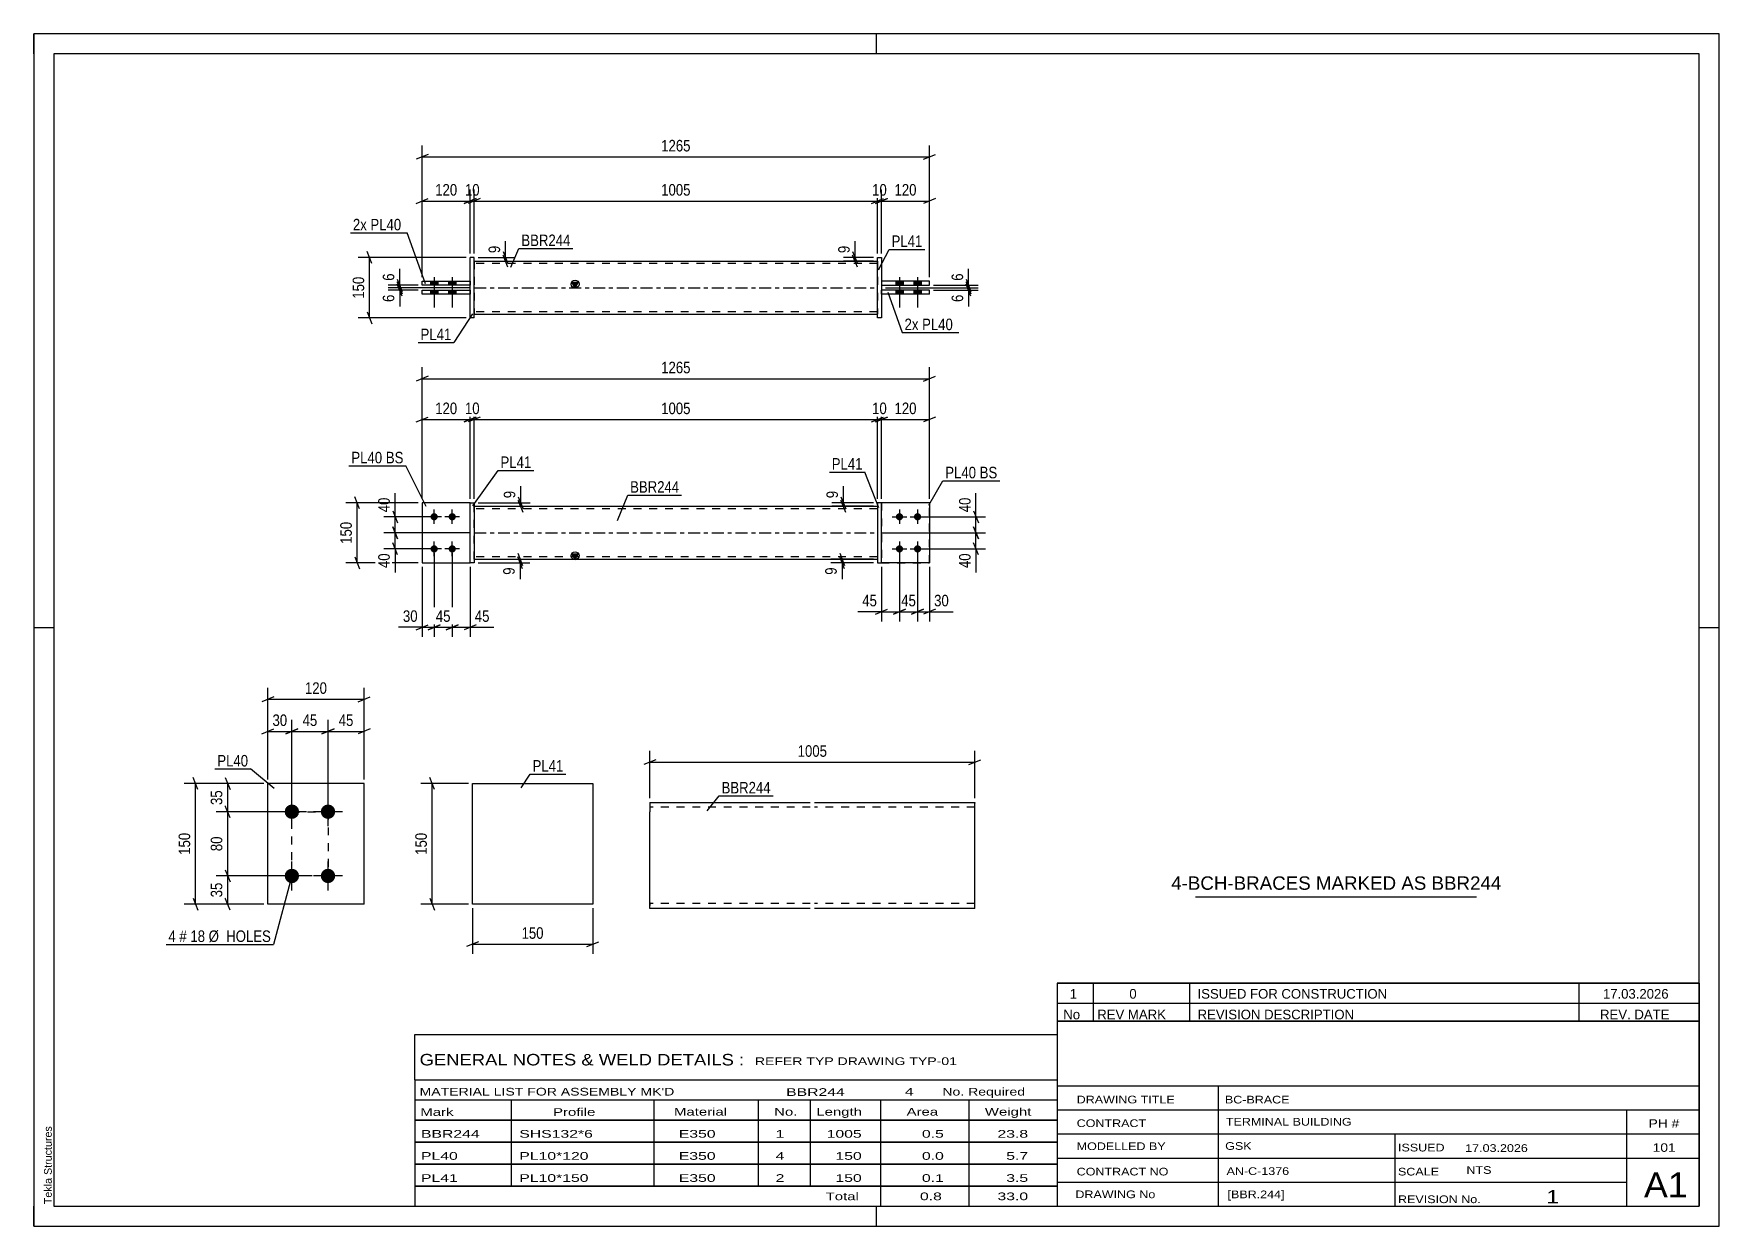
# Model space of a CAD drawing. Header units: millimetres. Extents: x 0 to 420, y 0 to 297.
import ezdxf

# ---------------------------------------------------------------- set-up
doc = ezdxf.new("R2010")
doc.units = ezdxf.units.MM
doc.linetypes.add('DXK_LINE_DOT2', pattern=[3.9198, 1.9599, -1.9599])
doc.linetypes.add('DXK_LINE_DOT3', pattern=[5.9187, 2.979, -0.9799, 0.9799, -0.9799])
doc.styles.add('Arial', font='ARIAL.TTF', dxfattribs={"height": 0.2})
doc.styles.add('Arial Narrow', font='ARIALN.TTF', dxfattribs={"height": 0.2})

# ---------------------------------------------------------------- blocks, each defined once
blk = doc.blocks.new('Unknown-581592950-1127')
at = {"color": 5, "linetype": 'Continuous'}
for p, q in [((420, 297), (0, 297)), ((0, 297), (0, 0)), ((0, 292), (0, 297)), ((210, 292), (210, 297)), ((420, 0), (420, 297)), ((415, 292), (5, 292)), ((5, 292), (5, 5)), ((415, 5), (415, 292)), ((5, 149), (0, 149)), ((420, 149), (415, 149)), ((0, 0), (0, 5)), ((5, 5), (415, 5)), ((210, 0), (210, 5)), ((0, 0), (420, 0))]:
    blk.add_line(p, q, dxfattribs=at)
at = {"color": 174, "linetype": 'Continuous', "style": 'Arial'}
blk.add_text('Tekla Structures', height=1.9102, rotation=90, dxfattribs=at).set_placement((4.5, 5.5))
blk = doc.blocks.new('Part-581592950-1392 - 1364')
at = {"color": 2, "linetype": 'Continuous'}
for p, q in [((211.23, 180.2), (210.23, 180.2)), ((210.23, 180.2), (210.23, 165.2)), ((211.23, 165.2), (211.23, 180.2)), ((210.23, 165.2), (211.23, 165.2))]:
    blk.add_line(p, q, dxfattribs=at)
blk = doc.blocks.new('Part-581592950-1419 - 1364')
at = {"color": 7, "linetype": 'DXK_LINE_DOT2'}
for p, q in [((108.78, 180.2), (96.78, 180.2)), ((96.78, 180.2), (96.78, 165.2)), ((108.78, 165.2), (108.78, 180.2)), ((96.78, 165.2), (108.78, 165.2))]:
    blk.add_line(p, q, dxfattribs=at)
blk = doc.blocks.new('Bolt-581592950-1398 - 1364')
at = {"linetype": 'Continuous'}
for points in [[(99.78, 175.8, -1), (99.78, 177.6, -1)], [(104.28, 175.8, -1), (104.28, 177.6, -1)], [(99.78, 167.8, -1), (99.78, 169.6, -1)], [(104.28, 167.8, -1), (104.28, 169.6, -1)]]:
    blk.add_hatch(color=1, dxfattribs=at).paths.add_polyline_path(points)
at = {"color": 1, "linetype": 'Continuous'}
for p, q in [((101.58, 176.7), (97.98, 176.7)), ((99.78, 174.9), (99.78, 178.5)), ((106.08, 176.7), (102.48, 176.7)), ((104.28, 174.9), (104.28, 178.5)), ((101.58, 168.7), (97.98, 168.7)), ((99.78, 166.9), (99.78, 170.5)), ((106.08, 168.7), (102.48, 168.7)), ((104.28, 166.9), (104.28, 170.5))]:
    blk.add_line(p, q, dxfattribs=at)
blk = doc.blocks.new('Bolt-581592950-1399 - 1364')
at = {"linetype": 'Continuous'}
for points in [[(215.73, 177.6, -1), (215.73, 175.8, -1)], [(220.23, 177.6, -1), (220.23, 175.8, -1)], [(215.73, 169.6, -1), (215.73, 167.8, -1)], [(220.23, 169.6, -1), (220.23, 167.8, -1)]]:
    blk.add_hatch(color=1, dxfattribs=at).paths.add_polyline_path(points)
at = {"color": 1, "linetype": 'Continuous'}
for p, q in [((213.93, 176.7), (217.53, 176.7)), ((215.73, 178.5), (215.73, 174.9)), ((218.43, 176.7), (222.03, 176.7)), ((220.23, 178.5), (220.23, 174.9)), ((213.93, 168.7), (217.53, 168.7)), ((215.73, 170.5), (215.73, 166.9)), ((218.43, 168.7), (222.03, 168.7)), ((220.23, 170.5), (220.23, 166.9))]:
    blk.add_line(p, q, dxfattribs=at)
blk = doc.blocks.new('Part-581592950-1404 - 1364')
at = {"color": 2, "linetype": 'Continuous'}
for p, q in [((108.78, 180.2), (109.78, 180.2)), ((108.78, 165.2), (108.78, 180.2)), ((109.78, 180.2), (109.78, 165.2)), ((109.78, 165.2), (108.78, 165.2))]:
    blk.add_line(p, q, dxfattribs=at)
blk = doc.blocks.new('Part-581592950-1424 - 1364')
at = {"color": 2, "linetype": 'Continuous'}
for p, q in [((108.78, 180.2), (96.78, 180.2)), ((96.78, 180.2), (96.78, 165.2)), ((96.78, 165.2), (108.78, 165.2))]:
    blk.add_line(p, q, dxfattribs=at)
at = {"color": 7, "linetype": 'DXK_LINE_DOT2'}
blk.add_line((108.78, 165.2), (108.78, 180.2), dxfattribs=at)
blk = doc.blocks.new('Part-581592950-1439 - 1364')
at = {"linetype": 'Continuous'}
blk.add_hatch(color=2, dxfattribs=at).paths.add_polyline_path([(134.9, 166.1), (134.1, 167.5), (135.7, 167.5)])
at = {"color": 2, "linetype": 'Continuous'}
for p, q in [((109.78, 179.3), (210.23, 179.3)), ((109.78, 166.1), (210.23, 166.1)), ((134.9, 166.1), (134.1, 167.5)), ((134.1, 167.5), (135.7, 167.5)), ((135.7, 167.5), (134.9, 166.1))]:
    blk.add_line(p, q, dxfattribs=at)
at = {"color": 7, "linetype": 'DXK_LINE_DOT2'}
for p, q in [((109.78, 166.1), (109.78, 179.3)), ((210.23, 178.7), (109.78, 178.7)), ((210.23, 179.3), (210.23, 166.1)), ((210.23, 166.7), (109.78, 166.7))]:
    blk.add_line(p, q, dxfattribs=at)
at = {"color": 7, "linetype": 'DXK_LINE_DOT3'}
blk.add_line((109.78, 172.7), (210.23, 172.7), dxfattribs=at)
at = {"color": 2, "linetype": 'Continuous'}
blk.add_circle((134.9, 167), 1, dxfattribs=at)
blk = doc.blocks.new('Part-581592950-1444 - 1364')
at = {"color": 2, "linetype": 'Continuous'}
for p, q in [((223.23, 180.2), (211.23, 180.2)), ((223.23, 180.2), (223.23, 165.2)), ((223.23, 165.2), (211.23, 165.2))]:
    blk.add_line(p, q, dxfattribs=at)
at = {"color": 7, "linetype": 'DXK_LINE_DOT2'}
blk.add_line((211.23, 180.2), (211.23, 165.2), dxfattribs=at)
blk = doc.blocks.new('Part-581592950-1449 - 1364')
at = {"color": 7, "linetype": 'DXK_LINE_DOT2'}
for p, q in [((223.23, 180.2), (211.23, 180.2)), ((211.23, 180.2), (211.23, 165.2)), ((223.23, 165.2), (223.23, 180.2)), ((211.23, 165.2), (223.23, 165.2))]:
    blk.add_line(p, q, dxfattribs=at)
blk = doc.blocks.new('Bolt-581592950-1770 - 1766')
at = {"linetype": 'Continuous'}
for points in [[(216.63, 235.34), (214.83, 235.34), (214.83, 234.34), (216.63, 234.34)], [(216.63, 235.34), (214.83, 235.34), (214.83, 234.34), (216.63, 234.34)], [(221.13, 235.34), (219.33, 235.34), (219.33, 234.34), (221.13, 234.34)], [(221.13, 235.34), (219.33, 235.34), (219.33, 234.34), (221.13, 234.34)], [(216.63, 233.14), (214.83, 233.14), (214.83, 232.14), (216.63, 232.14)], [(216.63, 233.14), (214.83, 233.14), (214.83, 232.14), (216.63, 232.14)], [(221.13, 233.14), (219.33, 233.14), (219.33, 232.14), (221.13, 232.14)], [(221.13, 233.14), (219.33, 233.14), (219.33, 232.14), (221.13, 232.14)]]:
    blk.add_hatch(color=1, dxfattribs=at).paths.add_polyline_path(points)
at = {"color": 1, "linetype": 'Continuous'}
for p, q in [((214.83, 235.34), (214.83, 234.34)), ((214.83, 235.34), (214.83, 234.34)), ((215.73, 236.34), (215.73, 228.84)), ((215.73, 236.34), (215.73, 228.84)), ((216.63, 235.34), (216.63, 234.34)), ((216.63, 235.34), (216.63, 234.34)), ((219.33, 235.34), (219.33, 234.34)), ((219.33, 235.34), (219.33, 234.34)), ((220.23, 236.34), (220.23, 228.84)), ((220.23, 236.34), (220.23, 228.84)), ((221.13, 235.34), (221.13, 234.34)), ((221.13, 235.34), (221.13, 234.34)), ((214.83, 233.14), (214.83, 232.14)), ((214.83, 233.14), (214.83, 232.14)), ((216.63, 233.14), (216.63, 232.14)), ((216.63, 233.14), (216.63, 232.14)), ((219.33, 233.14), (219.33, 232.14)), ((219.33, 233.14), (219.33, 232.14)), ((221.13, 233.14), (221.13, 232.14)), ((221.13, 233.14), (221.13, 232.14))]:
    blk.add_line(p, q, dxfattribs=at)
blk = doc.blocks.new('Part-581592950-1785 - 1766')
at = {"color": 2, "linetype": 'Continuous'}
for p, q in [((96.78, 233.14), (108.78, 233.14)), ((96.78, 232.14), (96.78, 233.14)), ((108.78, 232.14), (96.78, 232.14)), ((108.78, 233.14), (108.78, 232.14))]:
    blk.add_line(p, q, dxfattribs=at)
blk = doc.blocks.new('Bolt-581592950-1769 - 1766')
at = {"linetype": 'Continuous'}
for points in [[(98.88, 234.34), (100.68, 234.34), (100.68, 235.34), (98.88, 235.34)], [(98.88, 234.34), (100.68, 234.34), (100.68, 235.34), (98.88, 235.34)], [(103.38, 234.34), (105.18, 234.34), (105.18, 235.34), (103.38, 235.34)], [(103.38, 234.34), (105.18, 234.34), (105.18, 235.34), (103.38, 235.34)], [(98.88, 232.14), (100.68, 232.14), (100.68, 233.14), (98.88, 233.14)], [(98.88, 232.14), (100.68, 232.14), (100.68, 233.14), (98.88, 233.14)], [(103.38, 232.14), (105.18, 232.14), (105.18, 233.14), (103.38, 233.14)], [(103.38, 232.14), (105.18, 232.14), (105.18, 233.14), (103.38, 233.14)]]:
    blk.add_hatch(color=1, dxfattribs=at).paths.add_polyline_path(points)
at = {"color": 1, "linetype": 'Continuous'}
for p, q in [((98.88, 235.34), (98.88, 234.34)), ((98.88, 235.34), (98.88, 234.34)), ((99.78, 236.34), (99.78, 228.84)), ((99.78, 236.34), (99.78, 228.84)), ((100.68, 235.34), (100.68, 234.34)), ((100.68, 235.34), (100.68, 234.34)), ((103.38, 235.34), (103.38, 234.34)), ((103.38, 235.34), (103.38, 234.34)), ((104.28, 236.34), (104.28, 228.84)), ((104.28, 236.34), (104.28, 228.84)), ((105.18, 235.34), (105.18, 234.34)), ((105.18, 235.34), (105.18, 234.34)), ((98.88, 233.14), (98.88, 232.14)), ((98.88, 233.14), (98.88, 232.14)), ((100.68, 233.14), (100.68, 232.14)), ((100.68, 233.14), (100.68, 232.14)), ((103.38, 233.14), (103.38, 232.14)), ((103.38, 233.14), (103.38, 232.14)), ((105.18, 233.14), (105.18, 232.14)), ((105.18, 233.14), (105.18, 232.14))]:
    blk.add_line(p, q, dxfattribs=at)
blk = doc.blocks.new('Part-581592950-1775 - 1766')
at = {"color": 2, "linetype": 'Continuous'}
for p, q in [((109.78, 241.24), (108.78, 241.24)), ((108.78, 226.24), (108.78, 241.24)), ((109.78, 226.24), (109.78, 241.24)), ((109.78, 226.24), (108.78, 226.24))]:
    blk.add_line(p, q, dxfattribs=at)
blk = doc.blocks.new('Part-581592950-1780 - 1766')
at = {"color": 2, "linetype": 'Continuous'}
for p, q in [((96.78, 235.34), (108.78, 235.34)), ((96.78, 234.34), (96.78, 235.34)), ((108.78, 235.34), (108.78, 234.34)), ((108.78, 234.34), (96.78, 234.34))]:
    blk.add_line(p, q, dxfattribs=at)
blk = doc.blocks.new('Part-581592950-1790 - 1766')
at = {"color": 2, "linetype": 'Continuous'}
for p, q in [((210.23, 226.24), (210.23, 241.24)), ((210.23, 241.24), (211.23, 241.24)), ((211.23, 241.24), (211.23, 226.24)), ((211.23, 226.24), (210.23, 226.24))]:
    blk.add_line(p, q, dxfattribs=at)
blk = doc.blocks.new('Part-581592950-1795 - 1766')
at = {"linetype": 'Continuous'}
blk.add_hatch(color=2, dxfattribs=at).paths.add_polyline_path([(134.9, 233.74), (134.1, 235.14), (135.7, 235.14)])
at = {"color": 2, "linetype": 'Continuous'}
for p, q in [((109.78, 240.34), (210.23, 240.34)), ((134.9, 233.74), (134.1, 235.14)), ((134.1, 235.14), (135.7, 235.14)), ((135.7, 235.14), (134.9, 233.74)), ((109.78, 227.14), (210.23, 227.14))]:
    blk.add_line(p, q, dxfattribs=at)
at = {"color": 7, "linetype": 'DXK_LINE_DOT2'}
for p, q in [((109.78, 240.34), (109.78, 227.14)), ((210.23, 239.74), (109.78, 239.74)), ((210.23, 240.34), (210.23, 227.14)), ((210.23, 227.74), (109.78, 227.74))]:
    blk.add_line(p, q, dxfattribs=at)
at = {"color": 7, "linetype": 'DXK_LINE_DOT3'}
blk.add_line((109.78, 233.74), (210.23, 233.74), dxfattribs=at)
at = {"color": 2, "linetype": 'Continuous'}
blk.add_circle((134.9, 234.64), 1, dxfattribs=at)
blk = doc.blocks.new('Part-581592950-1800 - 1766')
at = {"color": 2, "linetype": 'Continuous'}
for p, q in [((211.23, 232.14), (211.23, 233.14)), ((223.23, 233.14), (211.23, 233.14)), ((223.23, 232.14), (211.23, 232.14)), ((223.23, 232.14), (223.23, 233.14))]:
    blk.add_line(p, q, dxfattribs=at)
blk = doc.blocks.new('Part-581592950-1805 - 1766')
at = {"color": 2, "linetype": 'Continuous'}
for p, q in [((223.23, 235.34), (211.23, 235.34)), ((211.23, 235.34), (211.23, 234.34)), ((223.23, 234.34), (223.23, 235.34)), ((211.23, 234.34), (223.23, 234.34))]:
    blk.add_line(p, q, dxfattribs=at)
blk = doc.blocks.new('Part-581592950-2049 - 2042')
at = {"color": 2, "linetype": 'Continuous'}
for p, q in [((82.33, 110.25), (58.33, 110.25)), ((58.33, 80.25), (58.33, 110.25)), ((82.33, 80.25), (82.33, 110.25)), ((82.33, 80.25), (58.33, 80.25))]:
    blk.add_line(p, q, dxfattribs=at)
blk = doc.blocks.new('Bolt-581592950-2110 - 2042')
at = {"linetype": 'Continuous'}
for points in [[(64.33, 101.45, -1), (64.33, 105.05, -1)], [(73.33, 101.45, -1), (73.33, 105.05, -1)], [(64.33, 85.45, -1), (64.33, 89.05, -1)], [(73.33, 85.45, -1), (73.33, 89.05, -1)]]:
    blk.add_hatch(color=1, dxfattribs=at).paths.add_polyline_path(points)
at = {"color": 1, "linetype": 'Continuous'}
for p, q in [((64.33, 99.65), (64.33, 106.85)), ((73.33, 99.65), (73.33, 106.85)), ((67.93, 103.25), (60.73, 103.25)), ((76.93, 103.25), (69.73, 103.25)), ((64.33, 83.65), (64.33, 90.85)), ((73.33, 83.65), (73.33, 90.85)), ((67.93, 87.25), (60.73, 87.25)), ((76.93, 87.25), (69.73, 87.25))]:
    blk.add_line(p, q, dxfattribs=at)
blk = doc.blocks.new('Part-581592950-2257 - 2251')
at = {"color": 2, "linetype": 'Continuous'}
for p, q in [((109.3, 80.25), (109.3, 110.25)), ((109.3, 110.25), (139.3, 110.25)), ((139.3, 110.25), (139.3, 80.25)), ((139.3, 80.25), (109.3, 80.25))]:
    blk.add_line(p, q, dxfattribs=at)
blk = doc.blocks.new('Part-581592950-2280 - 2274')
at = {"color": 2, "linetype": 'Continuous'}
for p, q in [((153.51, 105.58), (153.51, 103.18)), ((153.51, 105.58), (193.51, 105.58)), ((194.51, 105.58), (234.51, 105.58)), ((234.51, 105.58), (234.51, 105.4)), ((234.51, 79.18), (234.51, 105.4)), ((153.51, 80.67), (153.51, 103.18)), ((153.51, 79.37), (153.51, 80.67)), ((153.51, 79.18), (153.51, 79.37)), ((193.51, 79.18), (153.51, 79.18)), ((234.51, 79.18), (194.51, 79.18))]:
    blk.add_line(p, q, dxfattribs=at)
at = {"color": 7, "linetype": 'DXK_LINE_DOT2'}
for p, q in [((193.51, 104.38), (153.51, 104.38)), ((234.51, 104.38), (194.51, 104.38)), ((153.51, 80.67), (153.51, 79.89)), ((153.51, 80.38), (153.51, 80.48)), ((193.51, 80.38), (153.51, 80.38)), ((234.51, 80.38), (194.51, 80.38)), ((234.51, 80.38), (234.51, 80.48))]:
    blk.add_line(p, q, dxfattribs=at)
blk = doc.blocks.new('Rectangle-581592950-2236 - 2042')
at = {"color": 1, "linetype": 'DXK_LINE_DOT2'}
blk.add_lwpolyline([(64.33, 103.25), (73.33, 103.25), (73.33, 87.25), (64.33, 87.25), (64.33, 103.25)], close=True, dxfattribs=at)
blk = doc.blocks.new('StraightDimension-581592950-1558 - 1364')
at = {"color": 7, "linetype": 'Continuous'}
for p, q in [((98.78, 176.7), (87.21, 176.7)), ((89.46, 178.2), (90.66, 175.2)), ((90.06, 172.7), (90.06, 176.7)), ((108.78, 172.7), (87.21, 172.7)), ((90.66, 171.2), (89.46, 174.2))]:
    blk.add_line(p, q, dxfattribs=at)
at = {"color": 0}
blk.add_wipeout([(89.31, 182.08), (85.11, 182.08), (85.11, 177.22), (89.31, 177.22)], dxfattribs=at)
at = {"color": 7, "linetype": 'Continuous'}
blk.add_line((90.06, 176.7), (90.06, 182.6), dxfattribs=at)
blk.add_line((90.06, 176.7), (90.06, 182.6), dxfattribs=at)
at = {"color": 3, "style": 'Arial Narrow'}
blk.add_text('40', height=2.863, rotation=90.0002, dxfattribs=at).set_placement((88.71, 177.82))
blk = doc.blocks.new('StraightDimension-581592950-1451 - 1364')
at = {"color": 7, "linetype": 'Continuous'}
for p, q in [((201.14, 181.7), (202.34, 178.7)), ((202.34, 177.8), (201.14, 180.8)), ((209.23, 180.2), (198.89, 180.2)), ((209.23, 179.3), (198.89, 179.3)), ((201.74, 179.3), (201.74, 180.2))]:
    blk.add_line(p, q, dxfattribs=at)
at = {"color": 0}
blk.add_wipeout([(200.99, 183.75), (196.79, 183.75), (196.79, 180.72), (200.99, 180.72)], dxfattribs=at)
at = {"color": 7, "linetype": 'Continuous'}
blk.add_line((201.74, 180.2), (201.74, 184.28), dxfattribs=at)
blk.add_line((201.74, 180.2), (201.74, 184.28), dxfattribs=at)
at = {"color": 3, "style": 'Arial Narrow'}
blk.add_text('9', height=2.86, rotation=90.0002, dxfattribs=at).set_placement((200.39, 181.32))
blk = doc.blocks.new('StraightDimension-581592950-1525 - 1364')
at = {"color": 7, "linetype": 'Continuous'}
for p, q in [((215.73, 167.7), (215.73, 150.65)), ((220.23, 167.7), (220.23, 150.65)), ((214.23, 152.45), (217.23, 153.65)), ((215.73, 153.05), (220.23, 153.05)), ((221.73, 153.65), (218.73, 152.45))]:
    blk.add_line(p, q, dxfattribs=at)
at = {"color": 0}
blk.add_wipeout([(220.41, 153.8), (220.41, 158), (215.56, 158), (215.56, 153.8)], dxfattribs=at)
at = {"color": 3, "style": 'Arial Narrow'}
blk.add_text('45', height=2.863, dxfattribs=at).set_placement((216.16, 154.4))
blk = doc.blocks.new('StraightDimension-581592950-1462 - 1364')
at = {"color": 7, "linetype": 'Continuous'}
for p, q in [((221.23, 176.7), (237.19, 176.7)), ((234.19, 178.2), (235.39, 175.2)), ((234.79, 172.7), (234.79, 176.7)), ((211.23, 172.7), (237.19, 172.7)), ((235.39, 171.2), (234.19, 174.2))]:
    blk.add_line(p, q, dxfattribs=at)
at = {"color": 0}
blk.add_wipeout([(234.04, 182.08), (229.84, 182.08), (229.84, 177.22), (234.04, 177.22)], dxfattribs=at)
at = {"color": 7, "linetype": 'Continuous'}
blk.add_line((234.79, 176.7), (234.79, 182.6), dxfattribs=at)
blk.add_line((234.79, 176.7), (234.79, 182.6), dxfattribs=at)
at = {"color": 3, "style": 'Arial Narrow'}
blk.add_text('40', height=2.863, rotation=90.0002, dxfattribs=at).set_placement((233.44, 177.82))
blk = doc.blocks.new('StraightDimension-581592950-1549 - 1364')
at = {"color": 7, "linetype": 'Continuous'}
for p, q in [((209.23, 166.1), (198.59, 166.1)), ((209.23, 165.2), (198.59, 165.2)), ((200.84, 167.6), (202.04, 164.6)), ((202.04, 163.7), (200.84, 166.7)), ((201.44, 165.2), (201.44, 166.1))]:
    blk.add_line(p, q, dxfattribs=at)
at = {"color": 0}
blk.add_wipeout([(200.69, 164.67), (196.49, 164.67), (196.49, 161.65), (200.69, 161.65)], dxfattribs=at)
at = {"color": 7, "linetype": 'Continuous'}
blk.add_line((201.44, 165.2), (201.44, 161.12), dxfattribs=at)
blk.add_line((201.44, 165.2), (201.44, 161.12), dxfattribs=at)
at = {"color": 3, "style": 'Arial Narrow'}
blk.add_text('9', height=2.86, rotation=90.0002, dxfattribs=at).set_placement((200.09, 162.25))
blk = doc.blocks.new('StraightDimension-581592950-1687 - 1364')
at = {"color": 7, "linetype": 'Continuous'}
for p, q in [((109.78, 181.2), (109.78, 203.77)), ((210.23, 181.2), (210.23, 203.77)), ((111.28, 201.52), (108.28, 200.32)), ((109.78, 200.92), (210.23, 200.92)), ((208.73, 200.32), (211.73, 201.52))]:
    blk.add_line(p, q, dxfattribs=at)
at = {"color": 0}
blk.add_wipeout([(164.26, 201.67), (164.26, 205.87), (155.75, 205.87), (155.75, 201.67)], dxfattribs=at)
at = {"color": 3, "style": 'Arial Narrow'}
blk.add_text('1005', height=2.863, dxfattribs=at).set_placement((156.35, 202.27))
blk = doc.blocks.new('StraightDimension-581592950-1623 - 1364')
at = {"color": 7, "linetype": 'Continuous'}
for p, q in [((96.78, 164.2), (96.78, 146.78)), ((99.78, 167.7), (99.78, 146.78)), ((95.28, 148.58), (98.28, 149.78)), ((96.78, 149.18), (99.78, 149.18)), ((101.28, 149.78), (98.28, 148.58))]:
    blk.add_line(p, q, dxfattribs=at)
at = {"color": 0}
blk.add_wipeout([(96.26, 149.93), (96.26, 154.13), (91.4, 154.13), (91.4, 149.93)], dxfattribs=at)
at = {"color": 7, "linetype": 'Continuous'}
blk.add_line((96.78, 149.18), (90.88, 149.18), dxfattribs=at)
blk.add_line((96.78, 149.18), (90.88, 149.18), dxfattribs=at)
at = {"color": 3, "style": 'Arial Narrow'}
blk.add_text('30', height=2.863, dxfattribs=at).set_placement((92, 150.53))
blk = doc.blocks.new('StraightDimension-581592950-1495 - 1364')
at = {"color": 7, "linetype": 'Continuous'}
for p, q in [((81.2, 178.7), (80, 181.7)), ((95.78, 180.2), (77.75, 180.2)), ((80.6, 165.2), (80.6, 180.2)), ((95.78, 165.2), (77.75, 165.2)), ((80, 166.7), (81.2, 163.7))]:
    blk.add_line(p, q, dxfattribs=at)
at = {"color": 0}
blk.add_wipeout([(79.85, 176.04), (75.65, 176.04), (75.65, 169.36), (79.85, 169.36)], dxfattribs=at)
at = {"color": 3, "style": 'Arial Narrow'}
blk.add_text('150', height=2.863, rotation=90.0002, dxfattribs=at).set_placement((79.25, 169.96))
blk = doc.blocks.new('StraightDimension-581592950-1481 - 1364')
at = {"color": 7, "linetype": 'Continuous'}
for p, q in [((211.23, 172.7), (237.19, 172.7)), ((234.19, 174.2), (235.39, 171.2)), ((234.79, 168.7), (234.79, 172.7)), ((221.23, 168.7), (237.19, 168.7)), ((235.39, 167.2), (234.19, 170.2))]:
    blk.add_line(p, q, dxfattribs=at)
at = {"color": 0}
blk.add_wipeout([(234.04, 168.17), (229.84, 168.17), (229.84, 163.32), (234.04, 163.32)], dxfattribs=at)
at = {"color": 7, "linetype": 'Continuous'}
blk.add_line((234.79, 168.7), (234.79, 162.79), dxfattribs=at)
blk.add_line((234.79, 168.7), (234.79, 162.79), dxfattribs=at)
at = {"color": 3, "style": 'Arial Narrow'}
blk.add_text('40', height=2.863, rotation=90.0002, dxfattribs=at).set_placement((233.44, 163.92))
blk = doc.blocks.new('StraightDimension-581592950-1509 - 1364')
at = {"color": 7, "linetype": 'Continuous'}
for p, q in [((211.23, 164.2), (211.23, 150.65)), ((215.73, 167.7), (215.73, 150.65)), ((209.73, 152.45), (212.73, 153.65)), ((211.23, 153.05), (215.73, 153.05)), ((217.23, 153.65), (214.23, 152.45))]:
    blk.add_line(p, q, dxfattribs=at)
at = {"color": 0}
blk.add_wipeout([(210.71, 153.8), (210.71, 158), (205.85, 158), (205.85, 153.8)], dxfattribs=at)
at = {"color": 7, "linetype": 'Continuous'}
blk.add_line((211.23, 153.05), (205.33, 153.05), dxfattribs=at)
blk.add_line((211.23, 153.05), (205.33, 153.05), dxfattribs=at)
at = {"color": 3, "style": 'Arial Narrow'}
blk.add_text('45', height=2.863, dxfattribs=at).set_placement((206.45, 154.4))
blk = doc.blocks.new('StraightDimension-581592950-1594 - 1364')
at = {"color": 7, "linetype": 'Continuous'}
for p, q in [((110.78, 166.1), (123.59, 166.1)), ((110.78, 165.2), (123.59, 165.2)), ((120.59, 167.6), (121.79, 164.6)), ((121.79, 163.7), (120.59, 166.7)), ((121.19, 165.2), (121.19, 166.1))]:
    blk.add_line(p, q, dxfattribs=at)
at = {"color": 0}
blk.add_wipeout([(120.44, 164.67), (116.24, 164.67), (116.24, 161.65), (120.44, 161.65)], dxfattribs=at)
at = {"color": 7, "linetype": 'Continuous'}
blk.add_line((121.19, 165.2), (121.19, 161.12), dxfattribs=at)
blk.add_line((121.19, 165.2), (121.19, 161.12), dxfattribs=at)
at = {"color": 3, "style": 'Arial Narrow'}
blk.add_text('9', height=2.86, rotation=90.0002, dxfattribs=at).set_placement((119.84, 162.25))
blk = doc.blocks.new('StraightDimension-581592950-1535 - 1364')
at = {"color": 7, "linetype": 'Continuous'}
for p, q in [((220.23, 167.7), (220.23, 150.65)), ((223.23, 164.2), (223.23, 150.65)), ((218.73, 152.45), (221.73, 153.65)), ((220.23, 153.05), (223.23, 153.05)), ((224.73, 153.65), (221.73, 152.45))]:
    blk.add_line(p, q, dxfattribs=at)
at = {"color": 0}
blk.add_wipeout([(228.62, 153.8), (228.62, 158), (223.76, 158), (223.76, 153.8)], dxfattribs=at)
at = {"color": 7, "linetype": 'Continuous'}
blk.add_line((223.23, 153.05), (229.14, 153.05), dxfattribs=at)
blk.add_line((223.23, 153.05), (229.14, 153.05), dxfattribs=at)
at = {"color": 3, "style": 'Arial Narrow'}
blk.add_text('30', height=2.863, dxfattribs=at).set_placement((224.36, 154.4))
blk = doc.blocks.new('StraightDimension-581592950-1571 - 1364')
at = {"color": 7, "linetype": 'Continuous'}
for p, q in [((108.78, 172.7), (87.21, 172.7)), ((89.46, 174.2), (90.66, 171.2)), ((90.06, 168.7), (90.06, 172.7)), ((98.78, 168.7), (87.21, 168.7)), ((90.66, 167.2), (89.46, 170.2))]:
    blk.add_line(p, q, dxfattribs=at)
at = {"color": 0}
blk.add_wipeout([(89.31, 168.17), (85.11, 168.17), (85.11, 163.32), (89.31, 163.32)], dxfattribs=at)
at = {"color": 7, "linetype": 'Continuous'}
blk.add_line((90.06, 168.7), (90.06, 162.79), dxfattribs=at)
blk.add_line((90.06, 168.7), (90.06, 162.79), dxfattribs=at)
at = {"color": 3, "style": 'Arial Narrow'}
blk.add_text('40', height=2.863, rotation=90.0002, dxfattribs=at).set_placement((88.71, 163.92))
blk = doc.blocks.new('StraightDimension-581592950-1713 - 1364')
at = {"color": 7, "linetype": 'Continuous'}
for p, q in [((96.78, 181.2), (96.78, 203.77)), ((108.78, 181.2), (108.78, 203.77)), ((95.28, 200.32), (98.28, 201.52)), ((96.78, 200.92), (108.78, 200.92)), ((110.28, 201.52), (107.28, 200.32))]:
    blk.add_line(p, q, dxfattribs=at)
at = {"color": 0}
blk.add_wipeout([(106.12, 201.67), (106.12, 205.87), (99.44, 205.87), (99.44, 201.67)], dxfattribs=at)
at = {"color": 3, "style": 'Arial Narrow'}
blk.add_text('120', height=2.863, dxfattribs=at).set_placement((100.04, 202.27))
blk = doc.blocks.new('StraightDimension-581592950-1585 - 1364')
at = {"color": 7, "linetype": 'Continuous'}
for p, q in [((120.74, 181.7), (121.94, 178.7)), ((121.94, 177.8), (120.74, 180.8)), ((110.78, 180.2), (123.74, 180.2)), ((110.78, 179.3), (123.74, 179.3)), ((121.34, 179.3), (121.34, 180.2))]:
    blk.add_line(p, q, dxfattribs=at)
at = {"color": 0}
blk.add_wipeout([(120.59, 183.75), (116.39, 183.75), (116.39, 180.72), (120.59, 180.72)], dxfattribs=at)
at = {"color": 7, "linetype": 'Continuous'}
blk.add_line((121.34, 180.2), (121.34, 184.28), dxfattribs=at)
blk.add_line((121.34, 180.2), (121.34, 184.28), dxfattribs=at)
at = {"color": 3, "style": 'Arial Narrow'}
blk.add_text('9', height=2.86, rotation=90.0002, dxfattribs=at).set_placement((119.99, 181.32))
blk = doc.blocks.new('StraightDimension-581592950-1603 - 1364')
at = {"color": 7, "linetype": 'Continuous'}
for p, q in [((104.28, 167.7), (104.28, 146.78)), ((108.78, 164.2), (108.78, 146.78)), ((102.78, 148.58), (105.78, 149.78)), ((104.28, 149.18), (108.78, 149.18)), ((110.28, 149.78), (107.28, 148.58))]:
    blk.add_line(p, q, dxfattribs=at)
at = {"color": 0}
blk.add_wipeout([(114.16, 149.93), (114.16, 154.13), (109.31, 154.13), (109.31, 149.93)], dxfattribs=at)
at = {"color": 7, "linetype": 'Continuous'}
blk.add_line((108.78, 149.18), (114.69, 149.18), dxfattribs=at)
blk.add_line((108.78, 149.18), (114.69, 149.18), dxfattribs=at)
at = {"color": 3, "style": 'Arial Narrow'}
blk.add_text('45', height=2.863, dxfattribs=at).set_placement((109.91, 150.53))
blk = doc.blocks.new('StraightDimension-581592950-1616 - 1364')
at = {"color": 7, "linetype": 'Continuous'}
for p, q in [((99.78, 167.7), (99.78, 146.78)), ((104.28, 167.7), (104.28, 146.78)), ((98.28, 148.58), (101.28, 149.78)), ((99.78, 149.18), (104.28, 149.18)), ((105.78, 149.78), (102.78, 148.58))]:
    blk.add_line(p, q, dxfattribs=at)
at = {"color": 0}
blk.add_wipeout([(104.46, 149.93), (104.46, 154.13), (99.6, 154.13), (99.6, 149.93)], dxfattribs=at)
at = {"color": 3, "style": 'Arial Narrow'}
blk.add_text('45', height=2.863, dxfattribs=at).set_placement((100.2, 150.53))
blk = doc.blocks.new('StraightDimension-581592950-1634 - 1364')
at = {"color": 7, "linetype": 'Continuous'}
for p, q in [((98.28, 211.69), (95.28, 210.49)), ((96.78, 181.2), (96.78, 213.94)), ((96.78, 211.09), (223.23, 211.09)), ((221.73, 210.49), (224.73, 211.69)), ((223.23, 181.2), (223.23, 213.94))]:
    blk.add_line(p, q, dxfattribs=at)
at = {"color": 0}
blk.add_wipeout([(164.26, 211.84), (164.26, 216.04), (155.75, 216.04), (155.75, 211.84)], dxfattribs=at)
at = {"color": 3, "style": 'Arial Narrow'}
blk.add_text('1265', height=2.863, dxfattribs=at).set_placement((156.35, 212.44))
blk = doc.blocks.new('StraightDimension-581592950-1648 - 1364')
at = {"color": 7, "linetype": 'Continuous'}
for p, q in [((211.23, 181.2), (211.23, 203.77)), ((223.23, 181.2), (223.23, 203.77)), ((209.73, 200.32), (212.73, 201.52)), ((211.23, 200.92), (223.23, 200.92)), ((224.73, 201.52), (221.73, 200.32))]:
    blk.add_line(p, q, dxfattribs=at)
at = {"color": 0}
blk.add_wipeout([(220.58, 201.67), (220.58, 205.87), (213.89, 205.87), (213.89, 201.67)], dxfattribs=at)
at = {"color": 3, "style": 'Arial Narrow'}
blk.add_text('120', height=2.863, dxfattribs=at).set_placement((214.49, 202.27))
blk = doc.blocks.new('StraightDimension-581592950-1670 - 1364')
at = {"color": 7, "linetype": 'Continuous'}
for p, q in [((210.23, 181.2), (210.23, 203.77)), ((211.23, 181.2), (211.23, 203.77)), ((208.73, 200.32), (211.73, 201.52)), ((212.73, 201.52), (209.73, 200.32)), ((210.23, 200.92), (211.23, 200.92))]:
    blk.add_line(p, q, dxfattribs=at)
at = {"color": 0}
blk.add_wipeout([(213.16, 201.67), (213.16, 205.87), (208.31, 205.87), (208.31, 201.67)], dxfattribs=at)
at = {"color": 3, "style": 'Arial Narrow'}
blk.add_text('10', height=2.863, dxfattribs=at).set_placement((208.91, 202.27))
blk = doc.blocks.new('StraightDimension-581592950-1696 - 1364')
at = {"color": 7, "linetype": 'Continuous'}
for p, q in [((108.78, 181.2), (108.78, 203.77)), ((109.78, 181.2), (109.78, 203.77)), ((107.28, 200.32), (110.28, 201.52)), ((111.28, 201.52), (108.28, 200.32)), ((108.78, 200.92), (109.78, 200.92))]:
    blk.add_line(p, q, dxfattribs=at)
at = {"color": 0}
blk.add_wipeout([(111.71, 201.67), (111.71, 205.87), (106.85, 205.87), (106.85, 201.67)], dxfattribs=at)
at = {"color": 3, "style": 'Arial Narrow'}
blk.add_text('10', height=2.863, dxfattribs=at).set_placement((107.45, 202.27))
blk = doc.blocks.new('StraightDimension-581592950-1907 - 1766')
at = {"color": 7, "linetype": 'Continuous'}
for p, q in [((90.59, 235.24), (91.79, 232.24)), ((108.78, 233.74), (88.34, 233.74)), ((95.78, 233.14), (88.34, 233.14)), ((91.79, 231.64), (90.59, 234.64)), ((91.19, 233.14), (91.19, 233.74))]:
    blk.add_line(p, q, dxfattribs=at)
at = {"color": 0}
blk.add_wipeout([(90.44, 232.62), (86.24, 232.62), (86.24, 229.59), (90.44, 229.59)], dxfattribs=at)
at = {"color": 7, "linetype": 'Continuous'}
blk.add_line((91.19, 233.14), (91.19, 229.07), dxfattribs=at)
blk.add_line((91.19, 233.14), (91.19, 229.07), dxfattribs=at)
at = {"color": 3, "style": 'Arial Narrow'}
blk.add_text('6', height=2.86, rotation=90.0002, dxfattribs=at).set_placement((89.84, 230.19))
blk = doc.blocks.new('StraightDimension-581592950-1933 - 1766')
at = {"color": 7, "linetype": 'Continuous'}
for p, q in [((232.33, 235.84), (233.53, 232.84)), ((233.53, 232.24), (232.33, 235.24)), ((212.23, 233.74), (235.33, 233.74)), ((224.23, 234.34), (235.33, 234.34)), ((232.93, 233.74), (232.93, 234.34))]:
    blk.add_line(p, q, dxfattribs=at)
at = {"color": 0}
blk.add_wipeout([(232.18, 237.9), (227.98, 237.9), (227.98, 234.87), (232.18, 234.87)], dxfattribs=at)
at = {"color": 7, "linetype": 'Continuous'}
blk.add_line((232.93, 234.34), (232.93, 238.42), dxfattribs=at)
blk.add_line((232.93, 234.34), (232.93, 238.42), dxfattribs=at)
at = {"color": 3, "style": 'Arial Narrow'}
blk.add_text('6', height=2.86, rotation=90.0002, dxfattribs=at).set_placement((231.58, 235.47))
blk = doc.blocks.new('StraightDimension-581592950-1869 - 1766')
at = {"color": 7, "linetype": 'Continuous'}
for p, q in [((107.78, 241.24), (80.84, 241.24)), ((84.29, 239.74), (83.09, 242.74)), ((83.69, 226.24), (83.69, 241.24)), ((83.09, 227.74), (84.29, 224.74)), ((107.78, 226.24), (80.84, 226.24))]:
    blk.add_line(p, q, dxfattribs=at)
at = {"color": 0}
blk.add_wipeout([(82.94, 237.09), (78.74, 237.09), (78.74, 230.4), (82.94, 230.4)], dxfattribs=at)
at = {"color": 3, "style": 'Arial Narrow'}
blk.add_text('150', height=2.863, rotation=90.0002, dxfattribs=at).set_placement((82.34, 231))
blk = doc.blocks.new('StraightDimension-581592950-1807 - 1766')
at = {"color": 7, "linetype": 'Continuous'}
for p, q in [((96.78, 236.34), (96.78, 269.19)), ((223.23, 236.34), (223.23, 269.19)), ((98.28, 266.94), (95.28, 265.74)), ((96.78, 266.34), (223.23, 266.34)), ((221.73, 265.74), (224.73, 266.94))]:
    blk.add_line(p, q, dxfattribs=at)
at = {"color": 0}
blk.add_wipeout([(164.26, 267.09), (164.26, 271.29), (155.75, 271.29), (155.75, 267.09)], dxfattribs=at)
at = {"color": 3, "style": 'Arial Narrow'}
blk.add_text('1265', height=2.863, dxfattribs=at).set_placement((156.35, 267.69))
blk = doc.blocks.new('StraightDimension-581592950-1818 - 1766')
at = {"color": 7, "linetype": 'Continuous'}
for p, q in [((108.78, 242.24), (108.78, 258.19)), ((109.78, 242.24), (109.78, 258.19)), ((107.28, 254.74), (110.28, 255.94)), ((111.28, 255.94), (108.28, 254.74)), ((108.78, 255.34), (109.78, 255.34))]:
    blk.add_line(p, q, dxfattribs=at)
at = {"color": 0}
blk.add_wipeout([(111.71, 256.09), (111.71, 260.29), (106.85, 260.29), (106.85, 256.09)], dxfattribs=at)
at = {"color": 3, "style": 'Arial Narrow'}
blk.add_text('10', height=2.863, dxfattribs=at).set_placement((107.45, 256.69))
blk = doc.blocks.new('StraightDimension-581592950-1828 - 1766')
at = {"color": 7, "linetype": 'Continuous'}
for p, q in [((96.78, 236.34), (96.78, 258.19)), ((108.78, 242.24), (108.78, 258.19)), ((95.28, 254.74), (98.28, 255.94)), ((96.78, 255.34), (108.78, 255.34)), ((110.28, 255.94), (107.28, 254.74))]:
    blk.add_line(p, q, dxfattribs=at)
at = {"color": 0}
blk.add_wipeout([(106.12, 256.09), (106.12, 260.29), (99.44, 260.29), (99.44, 256.09)], dxfattribs=at)
at = {"color": 3, "style": 'Arial Narrow'}
blk.add_text('120', height=2.863, dxfattribs=at).set_placement((100.04, 256.69))
blk = doc.blocks.new('StraightDimension-581592950-1838 - 1766')
at = {"color": 7, "linetype": 'Continuous'}
for p, q in [((109.78, 242.24), (109.78, 258.19)), ((210.23, 242.24), (210.23, 258.19)), ((111.28, 255.94), (108.28, 254.74)), ((109.78, 255.34), (210.23, 255.34)), ((208.73, 254.74), (211.73, 255.94))]:
    blk.add_line(p, q, dxfattribs=at)
at = {"color": 0}
blk.add_wipeout([(164.26, 256.09), (164.26, 260.29), (155.75, 260.29), (155.75, 256.09)], dxfattribs=at)
at = {"color": 3, "style": 'Arial Narrow'}
blk.add_text('1005', height=2.863, dxfattribs=at).set_placement((156.35, 256.69))
blk = doc.blocks.new('StraightDimension-581592950-1848 - 1766')
at = {"color": 7, "linetype": 'Continuous'}
for p, q in [((210.23, 242.24), (210.23, 258.19)), ((211.23, 242.24), (211.23, 258.19)), ((208.73, 254.74), (211.73, 255.94)), ((212.73, 255.94), (209.73, 254.74)), ((210.23, 255.34), (211.23, 255.34))]:
    blk.add_line(p, q, dxfattribs=at)
at = {"color": 0}
blk.add_wipeout([(213.16, 256.09), (213.16, 260.29), (208.31, 260.29), (208.31, 256.09)], dxfattribs=at)
at = {"color": 3, "style": 'Arial Narrow'}
blk.add_text('10', height=2.863, dxfattribs=at).set_placement((208.91, 256.69))
blk = doc.blocks.new('StraightDimension-581592950-1858 - 1766')
at = {"color": 7, "linetype": 'Continuous'}
for p, q in [((211.23, 242.24), (211.23, 258.19)), ((223.23, 236.34), (223.23, 258.19)), ((209.73, 254.74), (212.73, 255.94)), ((211.23, 255.34), (223.23, 255.34)), ((224.73, 255.94), (221.73, 254.74))]:
    blk.add_line(p, q, dxfattribs=at)
at = {"color": 0}
blk.add_wipeout([(220.58, 256.09), (220.58, 260.29), (213.89, 260.29), (213.89, 256.09)], dxfattribs=at)
at = {"color": 3, "style": 'Arial Narrow'}
blk.add_text('120', height=2.863, dxfattribs=at).set_placement((214.49, 256.69))
blk = doc.blocks.new('StraightDimension-581592950-1880 - 1766')
at = {"color": 7, "linetype": 'Continuous'}
for p, q in [((110.78, 241.24), (119.96, 241.24)), ((110.78, 240.34), (119.96, 240.34)), ((116.96, 242.74), (118.16, 239.74)), ((118.16, 238.84), (116.96, 241.84)), ((117.56, 240.34), (117.56, 241.24))]:
    blk.add_line(p, q, dxfattribs=at)
at = {"color": 0}
blk.add_wipeout([(116.81, 244.8), (112.61, 244.8), (112.61, 241.77), (116.81, 241.77)], dxfattribs=at)
at = {"color": 7, "linetype": 'Continuous'}
blk.add_line((117.56, 241.24), (117.56, 245.32), dxfattribs=at)
blk.add_line((117.56, 241.24), (117.56, 245.32), dxfattribs=at)
at = {"color": 3, "style": 'Arial Narrow'}
blk.add_text('9', height=2.86, rotation=90.0002, dxfattribs=at).set_placement((116.21, 242.37))
blk = doc.blocks.new('StraightDimension-581592950-1891 - 1766')
at = {"color": 7, "linetype": 'Continuous'}
for p, q in [((90.59, 235.84), (91.79, 232.84)), ((91.79, 232.24), (90.59, 235.24)), ((95.78, 234.34), (88.34, 234.34)), ((108.78, 233.74), (88.34, 233.74)), ((91.19, 233.74), (91.19, 234.34))]:
    blk.add_line(p, q, dxfattribs=at)
at = {"color": 0}
blk.add_wipeout([(90.44, 237.9), (86.24, 237.9), (86.24, 234.87), (90.44, 234.87)], dxfattribs=at)
at = {"color": 7, "linetype": 'Continuous'}
blk.add_line((91.19, 234.34), (91.19, 238.42), dxfattribs=at)
blk.add_line((91.19, 234.34), (91.19, 238.42), dxfattribs=at)
at = {"color": 3, "style": 'Arial Narrow'}
blk.add_text('6', height=2.86, rotation=90.0002, dxfattribs=at).set_placement((89.84, 235.47))
blk = doc.blocks.new('StraightDimension-581592950-1924 - 1766')
at = {"color": 7, "linetype": 'Continuous'}
for p, q in [((232.33, 235.24), (233.53, 232.24)), ((212.23, 233.74), (235.33, 233.74)), ((224.23, 233.14), (235.33, 233.14)), ((233.53, 231.64), (232.33, 234.64)), ((232.93, 233.14), (232.93, 233.74))]:
    blk.add_line(p, q, dxfattribs=at)
at = {"color": 0}
blk.add_wipeout([(232.18, 232.62), (227.98, 232.62), (227.98, 229.59), (232.18, 229.59)], dxfattribs=at)
at = {"color": 7, "linetype": 'Continuous'}
blk.add_line((232.93, 233.14), (232.93, 229.07), dxfattribs=at)
blk.add_line((232.93, 233.14), (232.93, 229.07), dxfattribs=at)
at = {"color": 3, "style": 'Arial Narrow'}
blk.add_text('6', height=2.86, rotation=90.0002, dxfattribs=at).set_placement((231.58, 230.19))
blk = doc.blocks.new('StraightDimension-581592950-1943 - 1766')
at = {"color": 7, "linetype": 'Continuous'}
for p, q in [((209.23, 241.24), (201.81, 241.24)), ((209.23, 240.34), (201.81, 240.34)), ((204.06, 242.74), (205.26, 239.74)), ((205.26, 238.84), (204.06, 241.84)), ((204.66, 240.34), (204.66, 241.24))]:
    blk.add_line(p, q, dxfattribs=at)
at = {"color": 0}
blk.add_wipeout([(203.91, 244.8), (199.71, 244.8), (199.71, 241.77), (203.91, 241.77)], dxfattribs=at)
at = {"color": 7, "linetype": 'Continuous'}
blk.add_line((204.66, 241.24), (204.66, 245.32), dxfattribs=at)
blk.add_line((204.66, 241.24), (204.66, 245.32), dxfattribs=at)
at = {"color": 3, "style": 'Arial Narrow'}
blk.add_text('9', height=2.86, rotation=90.0002, dxfattribs=at).set_placement((203.31, 242.37))
blk = doc.blocks.new('StraightDimension-581592950-2177 - 2042')
at = {"color": 7, "linetype": 'Continuous'}
for p, q in [((73.33, 104.25), (73.33, 126.1)), ((82.33, 111.25), (82.33, 126.1)), ((71.83, 122.65), (74.83, 123.85)), ((73.33, 123.25), (82.33, 123.25)), ((83.83, 123.85), (80.83, 122.65))]:
    blk.add_line(p, q, dxfattribs=at)
at = {"color": 0}
blk.add_wipeout([(80.26, 124), (80.26, 128.2), (75.4, 128.2), (75.4, 124)], dxfattribs=at)
at = {"color": 3, "style": 'Arial Narrow'}
blk.add_text('45', height=2.863, dxfattribs=at).set_placement((76, 124.6))
blk = doc.blocks.new('StraightDimension-581592950-2130 - 2042')
at = {"color": 7, "linetype": 'Continuous'}
for p, q in [((63.33, 103.25), (45.48, 103.25)), ((48.93, 101.75), (47.73, 104.75)), ((48.33, 87.25), (48.33, 103.25)), ((47.73, 88.75), (48.93, 85.75)), ((63.33, 87.25), (45.48, 87.25))]:
    blk.add_line(p, q, dxfattribs=at)
at = {"color": 0}
blk.add_wipeout([(47.58, 97.68), (43.38, 97.68), (43.38, 92.82), (47.58, 92.82)], dxfattribs=at)
at = {"color": 3, "style": 'Arial Narrow'}
blk.add_text('80', height=2.863, rotation=90.0002, dxfattribs=at).set_placement((46.98, 93.42))
blk = doc.blocks.new('StraightDimension-581592950-2114 - 2042')
at = {"color": 7, "linetype": 'Continuous'}
for p, q in [((57.33, 110.25), (45.48, 110.25)), ((47.73, 111.75), (48.93, 108.75)), ((48.33, 103.25), (48.33, 110.25)), ((63.33, 103.25), (45.48, 103.25)), ((48.93, 101.75), (47.73, 104.75))]:
    blk.add_line(p, q, dxfattribs=at)
at = {"color": 0}
blk.add_wipeout([(47.58, 109.18), (43.38, 109.18), (43.38, 104.32), (47.58, 104.32)], dxfattribs=at)
at = {"color": 3, "style": 'Arial Narrow'}
blk.add_text('35', height=2.863, rotation=90.0002, dxfattribs=at).set_placement((46.98, 104.92))
blk = doc.blocks.new('StraightDimension-581592950-2143 - 2042')
at = {"color": 7, "linetype": 'Continuous'}
for p, q in [((47.73, 88.75), (48.93, 85.75)), ((63.33, 87.25), (45.48, 87.25)), ((48.33, 80.25), (48.33, 87.25)), ((57.33, 80.25), (45.48, 80.25)), ((48.93, 78.75), (47.73, 81.75))]:
    blk.add_line(p, q, dxfattribs=at)
at = {"color": 0}
blk.add_wipeout([(47.58, 86.18), (43.38, 86.18), (43.38, 81.32), (47.58, 81.32)], dxfattribs=at)
at = {"color": 3, "style": 'Arial Narrow'}
blk.add_text('35', height=2.863, rotation=90.0002, dxfattribs=at).set_placement((46.98, 81.92))
blk = doc.blocks.new('StraightDimension-581592950-2160 - 2042')
at = {"color": 7, "linetype": 'Continuous'}
for p, q in [((57.33, 110.25), (37.48, 110.25)), ((40.93, 108.75), (39.73, 111.75)), ((40.33, 80.25), (40.33, 110.25)), ((57.33, 80.25), (37.48, 80.25)), ((39.73, 81.75), (40.93, 78.75))]:
    blk.add_line(p, q, dxfattribs=at)
at = {"color": 0}
blk.add_wipeout([(39.58, 98.59), (35.38, 98.59), (35.38, 91.91), (39.58, 91.91)], dxfattribs=at)
at = {"color": 3, "style": 'Arial Narrow'}
blk.add_text('150', height=2.863, rotation=90.0002, dxfattribs=at).set_placement((38.98, 92.51))
blk = doc.blocks.new('StraightDimension-581592950-2193 - 2042')
at = {"color": 7, "linetype": 'Continuous'}
for p, q in [((64.33, 104.25), (64.33, 126.1)), ((73.33, 104.25), (73.33, 126.1)), ((62.83, 122.65), (65.83, 123.85)), ((64.33, 123.25), (73.33, 123.25)), ((74.83, 123.85), (71.83, 122.65))]:
    blk.add_line(p, q, dxfattribs=at)
at = {"color": 0}
blk.add_wipeout([(71.26, 124), (71.26, 128.2), (66.4, 128.2), (66.4, 124)], dxfattribs=at)
at = {"color": 3, "style": 'Arial Narrow'}
blk.add_text('45', height=2.863, dxfattribs=at).set_placement((67, 124.6))
blk = doc.blocks.new('StraightDimension-581592950-2203 - 2042')
at = {"color": 7, "linetype": 'Continuous'}
for p, q in [((58.33, 111.25), (58.33, 126.1)), ((64.33, 104.25), (64.33, 126.1)), ((56.83, 122.65), (59.83, 123.85)), ((58.33, 123.25), (64.33, 123.25)), ((65.83, 123.85), (62.83, 122.65))]:
    blk.add_line(p, q, dxfattribs=at)
at = {"color": 0}
blk.add_wipeout([(63.76, 124), (63.76, 128.2), (58.9, 128.2), (58.9, 124)], dxfattribs=at)
at = {"color": 3, "style": 'Arial Narrow'}
blk.add_text('30', height=2.863, dxfattribs=at).set_placement((59.5, 124.6))
blk = doc.blocks.new('StraightDimension-581592950-2217 - 2042')
at = {"color": 7, "linetype": 'Continuous'}
for p, q in [((59.83, 131.85), (56.83, 130.65)), ((58.33, 111.25), (58.33, 134.1)), ((58.33, 131.25), (82.33, 131.25)), ((80.83, 130.65), (83.83, 131.85)), ((82.33, 111.25), (82.33, 134.1))]:
    blk.add_line(p, q, dxfattribs=at)
at = {"color": 0}
blk.add_wipeout([(73.67, 132), (73.67, 136.2), (66.99, 136.2), (66.99, 132)], dxfattribs=at)
at = {"color": 3, "style": 'Arial Narrow'}
blk.add_text('120', height=2.863, dxfattribs=at).set_placement((67.59, 132.6))
blk = doc.blocks.new('StraightDimension-581592950-2259 - 2251')
at = {"color": 7, "linetype": 'Continuous'}
for p, q in [((109.3, 79.25), (109.3, 67.85)), ((139.3, 79.25), (139.3, 67.85)), ((110.8, 70.85), (107.8, 69.65)), ((109.3, 70.25), (139.3, 70.25)), ((137.8, 69.65), (140.8, 70.85))]:
    blk.add_line(p, q, dxfattribs=at)
at = {"color": 0}
blk.add_wipeout([(127.65, 71), (127.65, 75.2), (120.96, 75.2), (120.96, 71)], dxfattribs=at)
at = {"color": 3, "style": 'Arial Narrow'}
blk.add_text('150', height=2.863, dxfattribs=at).set_placement((121.56, 71.6))
blk = doc.blocks.new('StraightDimension-581592950-2264 - 2251')
at = {"color": 7, "linetype": 'Continuous'}
for p, q in [((108.3, 110.25), (96.45, 110.25)), ((99.9, 108.75), (98.7, 111.75)), ((99.3, 80.25), (99.3, 110.25)), ((108.3, 80.25), (96.45, 80.25)), ((98.7, 81.75), (99.9, 78.75))]:
    blk.add_line(p, q, dxfattribs=at)
at = {"color": 0}
blk.add_wipeout([(98.55, 98.59), (94.35, 98.59), (94.35, 91.91), (98.55, 91.91)], dxfattribs=at)
at = {"color": 3, "style": 'Arial Narrow'}
blk.add_text('150', height=2.863, rotation=90.0002, dxfattribs=at).set_placement((97.95, 92.51))
blk = doc.blocks.new('StraightDimension-581592950-2284 - 2274')
at = {"color": 7, "linetype": 'Continuous'}
for p, q in [((153.51, 106.58), (153.51, 118.43)), ((234.51, 106.58), (234.51, 118.43)), ((155.01, 116.18), (152.01, 114.98)), ((153.51, 115.58), (234.51, 115.58)), ((233.01, 114.98), (236.01, 116.18))]:
    blk.add_line(p, q, dxfattribs=at)
at = {"color": 0}
blk.add_wipeout([(198.27, 116.33), (198.27, 120.53), (189.76, 120.53), (189.76, 116.33)], dxfattribs=at)
at = {"color": 3, "style": 'Arial Narrow'}
blk.add_text('1005', height=2.863, dxfattribs=at).set_placement((190.36, 116.93))
blk = doc.blocks.new('Unknown-581592950-2897')
at = {"color": 7, "linetype": 'Continuous'}
for p, q in [((255, 51.05), (255, 5)), ((255, 51.05), (415, 51.05)), ((415, 51), (415, 5)), ((255, 35), (415, 35)), ((295.14, 35), (295.14, 5)), ((255, 29), (415, 29)), ((397, 5.05), (397, 29.05)), ((255, 23), (415, 23)), ((339.14, 23), (339.14, 5)), ((255, 17), (415, 17)), ((255, 11), (397, 11)), ((255, 5), (415, 5))]:
    blk.add_line(p, q, dxfattribs=at)
at = {"color": 7, "style": 'Arial Narrow'}
for s, height, width, p in [('DRAWING TITLE', 1.9089, 1.425378, (259.88, 30.61)), ('BC-BRACE', 1.909, 1.425378, (296.81, 30.59)), ('CONTRACT', 1.909, 1.425378, (259.88, 24.71)), ('TERMINAL BUILDING', 1.9089, 1.425378, (297.06, 25.07)), ('MODELLED BY', 1.9089, 1.425378, (259.88, 18.98)), ('GSK', 1.909, 1.425378, (296.88, 19.04)), ('ISSUED', 1.909, 1.425378, (339.94, 18.64)), ('17.03.2026', 1.909, 1.425378, (356.69, 18.52)), ('CONTRACT NO', 1.9089, 1.425378, (259.88, 12.66)), ('AN-C-1376', 1.909, 1.425378, (297.23, 12.78)), ('SCALE', 1.909, 1.425378, (339.94, 12.65)), ('A1', 6.204, 1.25, (401.24, 7.2)), ('DRAWING No', 1.909, 1.425378, (259.56, 7)), ('[BBR.244]', 1.909, 1.425378, (297.46, 6.99)), ('1', 3.34, 1.5, (376.91, 5.68)), ('REVISION No.', 1.9089, 1.425378, (339.94, 5.77))]:
    blk.add_text(s, height=height, dxfattribs=dict(at, width=width)).set_placement(p)
at = {"color": 7, "linetype": 'Continuous', "style": 'Arial Narrow'}
for s, height, width, p in [('PH #', 2.1, 1.42538, (402.4, 24.55)), ('101', 2.1, 1.42538, (403.41, 18.55)), ('NTS', 1.909, 1.425378, (357, 13.05))]:
    blk.add_text(s, height=height, dxfattribs=dict(at, width=width)).set_placement(p)
blk = doc.blocks.new('Unknown-581592950-2898')
at = {"color": 7, "linetype": 'Continuous'}
for p, q in [((255, 60.55), (415, 60.55)), ((415, 60.55), (255, 60.55)), ((255, 60.55), (255, 55.55)), ((264, 60.55), (264, 55.55)), ((288, 60.55), (288, 55.55)), ((385, 60.55), (385, 55.55)), ((415, 60.55), (415, 55.55)), ((255, 55.55), (415, 55.55)), ((255, 55.55), (255, 51.05)), ((255, 55.55), (415, 55.55)), ((264, 55.55), (264, 51.05)), ((288, 55.55), (288, 51.05)), ((385, 55.55), (385, 51.05)), ((415, 55.55), (415, 51.05)), ((415, 51.05), (255, 51.05))]:
    blk.add_line(p, q, dxfattribs=at)
at = {"color": 7, "linetype": 'Continuous', "style": 'Arial Narrow'}
for s, height, width, p in [('1', 2.39, 1.196471, (258.16, 56.7)), ('0', 2.39, 1.196471, (273, 56.7)), ('ISSUED FOR CONSTRUCTION', 2.3861, 1.196471, (290, 56.7)), ('17.03.2026', 2.386, 1.196471, (391, 56.7)), ('No', 2.386, 1.2, (256.54, 51.55)), ('REV MARK', 2.386, 1.2, (265, 51.55)), ('REVISION DESCRIPTION', 2.3861, 1.2, (290, 51.55)), ('REV. DATE', 2.386, 1.2, (390.28, 51.55))]:
    blk.add_text(s, height=height, dxfattribs=dict(at, width=width)).set_placement(p)
blk = doc.blocks.new('Unknown-581592950-2899')
at = {"color": 7, "linetype": 'Continuous'}
for p, q in [((95, 47.75), (255, 47.75)), ((95, 36.5), (95, 47.75)), ((255, 47.75), (255, 36.5)), ((95, 36.5), (255, 36.5)), ((95, 36.5), (95, 31.5)), ((255, 36.5), (255, 31.5)), ((95, 31.5), (255, 31.5)), ((95, 31.5), (95, 26.5)), ((119, 31.5), (119, 26.5)), ((154.5, 31.5), (154.5, 26.5)), ((180.5, 31.5), (180.5, 26.5)), ((193.5, 31.5), (193.5, 26.5)), ((211, 31.5), (211, 26.5)), ((233, 31.5), (233, 26.5)), ((255, 31.5), (255, 26.5)), ((95, 26.5), (255, 26.5)), ((95, 26.45), (95, 21.05)), ((95, 26.45), (255, 26.45)), ((119, 26.5), (119, 21)), ((154.5, 26.5), (154.5, 21)), ((180.5, 26.5), (180.5, 21)), ((193.5, 26.5), (193.5, 21)), ((211, 26.5), (211, 21)), ((233, 26.5), (233, 21)), ((255, 26.45), (255, 21.05)), ((95, 21.05), (255, 21.05)), ((119, 21), (119, 15.5)), ((154.5, 21), (154.5, 15.5)), ((180.5, 21), (180.5, 15.5)), ((193.5, 21), (193.5, 15.5)), ((211, 21), (211, 15.5)), ((233, 21), (233, 15.5)), ((95, 20.95), (95, 15.55)), ((95, 20.95), (255, 20.95)), ((255, 20.95), (255, 15.55)), ((95, 15.55), (255, 15.55)), ((95, 15.45), (95, 10.05)), ((95, 15.45), (255, 15.45)), ((119, 15.5), (119, 10)), ((154.5, 15.5), (154.5, 10)), ((180.5, 15.5), (180.5, 10)), ((193.5, 15.5), (193.5, 10)), ((211, 15.5), (211, 10)), ((233, 15.5), (233, 10)), ((255, 15.45), (255, 10.05)), ((95, 10.05), (255, 10.05)), ((95, 10), (255, 10)), ((95, 10), (95, 5)), ((211, 10), (211, 5)), ((233, 10), (233, 5)), ((255, 10), (255, 5)), ((95, 5), (255, 5))]:
    blk.add_line(p, q, dxfattribs=at)
at = {"color": 7, "style": 'Arial Narrow'}
for s, height, width, p in [('GENERAL NOTES & WELD DETAILS :', 2.8633, 1.4, (96.15, 40.06)), ('REFER TYP DRAWING TYP-01', 1.9089, 1.6, (179.7, 40.16)), ("MATERIAL LIST FOR ASSEMBLY MK'D", 1.9089, 1.6, (96.15, 32.56)), ('BBR244', 1.909, 1.794707, (187.48, 32.47)), ('4', 1.91, 1.794707, (217.08, 32.56)), ('No. Required', 1.9089, 1.6, (226.41, 32.56)), ('Mark', 1.909, 1.7, (96.34, 27.5)), ('Profile', 1.909, 1.7, (129.41, 27.5)), ('Material', 1.909, 1.7, (159.54, 27.56)), ('No.', 1.909, 1.7, (184.5, 27.56)), ('Length', 1.909, 1.7, (195, 27.56)), ('Area', 1.909, 1.7, (217.5, 27.56)), ('Weight', 1.909, 1.7, (237, 27.56))]:
    blk.add_text(s, height=height, dxfattribs=dict(at, width=width)).set_placement(p)
at = {"color": 7, "linetype": 'Continuous', "style": 'Arial Narrow'}
for s, height, width, p in [('BBR244', 1.909, 1.794707, (96.5, 22.06)), ('SHS132*6', 1.909, 1.794707, (121, 22.06)), ('E350', 1.909, 1.794707, (160.74, 22.06)), ('1', 1.91, 1.794707, (184.86, 22.06)), ('1005', 1.909, 1.794707, (197.58, 22.06)), ('0.5', 1.909, 1.794707, (221.32, 22.06)), ('23.8', 1.909, 1.794707, (240.14, 22.06)), ('PL40', 1.909, 1.794707, (96.5, 16.56)), ('PL10*120', 1.909, 1.794707, (121, 16.56)), ('E350', 1.909, 1.794707, (160.74, 16.56)), ('4', 1.91, 1.794707, (184.86, 16.56)), ('150', 1.909, 1.794707, (199.77, 16.56)), ('0.0', 1.909, 1.794707, (221.32, 16.56)), ('5.7', 1.909, 1.794707, (242.33, 16.56)), ('PL41', 1.909, 1.794707, (96.5, 11.06)), ('PL10*150', 1.909, 1.794707, (121, 11.06)), ('E350', 1.909, 1.794707, (160.74, 11.06)), ('2', 1.91, 1.794707, (184.86, 11.06)), ('150', 1.909, 1.794707, (199.77, 11.06)), ('0.1', 1.909, 1.794707, (221.32, 11.06)), ('3.5', 1.909, 1.794707, (242.33, 11.06)), ('Total', 1.909, 1.7, (197.33, 6.5)), ('0.8', 1.909, 1.794707, (220.83, 6.5)), ('33.0', 1.909, 1.794707, (240.14, 6.5))]:
    blk.add_text(s, height=height, dxfattribs=dict(at, width=width)).set_placement(p)
blk = doc.blocks.new('Unknown-581592950-2900')
at = {"color": 7, "linetype": 'Continuous'}
blk.add_line((289.5, 82.05), (359.5, 82.05), dxfattribs=at)
at = {"color": 7, "style": 'Arial'}
blk.add_text('4-BCH-BRACES MARKED AS BBR244', height=3.3428, dxfattribs=at).set_placement((283.43, 83.8))
blk = doc.blocks.new('Mark-581592950-1400 - 1364')
at = {"color": 0}
blk.add_wipeout([(123.99, 188.85), (123.99, 191.85), (116.31, 191.85), (116.31, 188.85)], dxfattribs=at)
blk.add_wipeout([(123.99, 188.85), (123.99, 191.85), (116.31, 191.85), (116.31, 188.85)], dxfattribs=at)
at = {"color": 30, "linetype": 'Continuous'}
for p, q in [((109.42, 179.39), (115.71, 188.25)), ((115.71, 188.25), (124.59, 188.25))]:
    blk.add_line(p, q, dxfattribs=at)
at = {"color": 3, "style": 'Arial Narrow'}
blk.add_text('PL41', height=2.863, dxfattribs=at).set_placement((116.31, 188.85))
blk = doc.blocks.new('Mark-581592950-1387 - 1364')
at = {"color": 0}
blk.add_wipeout([(206.53, 188.44), (206.53, 191.44), (198.85, 191.44), (198.85, 188.44)], dxfattribs=at)
blk.add_wipeout([(206.53, 188.44), (206.53, 191.44), (198.85, 191.44), (198.85, 188.44)], dxfattribs=at)
at = {"color": 30, "linetype": 'Continuous'}
for p in [(198.25, 187.84), (210.57, 178.92)]:
    blk.add_line(p, (207.13, 187.84), dxfattribs=at)
at = {"color": 3, "style": 'Arial Narrow'}
blk.add_text('PL41', height=2.863, dxfattribs=at).set_placement((198.85, 188.44))
blk = doc.blocks.new('Mark-581592950-1435 - 1364')
at = {"color": 0}
blk.add_wipeout([(160.85, 182.7), (160.85, 185.7), (148.61, 185.7), (148.61, 182.7)], dxfattribs=at)
blk.add_wipeout([(160.85, 182.7), (160.85, 185.7), (148.61, 185.7), (148.61, 182.7)], dxfattribs=at)
at = {"color": 30, "linetype": 'Continuous'}
for p, q in [((145.5, 175.75), (148.01, 182.1)), ((148.01, 182.1), (161.45, 182.1))]:
    blk.add_line(p, q, dxfattribs=at)
at = {"color": 3, "style": 'Arial Narrow'}
blk.add_text('BBR244', height=2.863, dxfattribs=at).set_placement((148.61, 182.7))
blk = doc.blocks.new('MarkSet-581592950-1751 - 1364')
at = {"color": 0}
blk.add_wipeout([(86.84, 190.01), (86.84, 193.01), (79.16, 193.01), (79.16, 190.01)], dxfattribs=at)
blk.add_wipeout([(86.84, 190.01), (86.84, 193.01), (79.16, 193.01), (79.16, 190.01)], dxfattribs=at)
blk.add_wipeout([(92.12, 190.01), (92.12, 193.01), (87.74, 193.01), (87.74, 190.01)], dxfattribs=at)
blk.add_wipeout([(92.12, 190.01), (92.12, 193.01), (87.74, 193.01), (87.74, 190.01)], dxfattribs=at)
at = {"color": 30, "linetype": 'Continuous'}
for p in [(78.56, 189.41), (97.82, 179.26)]:
    blk.add_line(p, (92.72, 189.41), dxfattribs=at)
at = {"color": 3, "style": 'Arial Narrow'}
for s, p in [('PL40', (79.16, 190.01)), ('BS', (87.74, 190.01))]:
    blk.add_text(s, height=2.863, dxfattribs=at).set_placement(p)
blk = doc.blocks.new('MarkSet-581592950-1757 - 1364')
at = {"color": 0}
blk.add_wipeout([(234.81, 186.28), (234.81, 189.28), (227.14, 189.28), (227.14, 186.28)], dxfattribs=at)
blk.add_wipeout([(234.81, 186.28), (234.81, 189.28), (227.14, 189.28), (227.14, 186.28)], dxfattribs=at)
at = {"color": 30, "linetype": 'Continuous'}
blk.add_line((223.04, 179.62), (226.54, 185.68), dxfattribs=at)
at = {"color": 0}
blk.add_wipeout([(240.1, 186.28), (240.1, 189.28), (235.71, 189.28), (235.71, 186.28)], dxfattribs=at)
blk.add_wipeout([(240.1, 186.28), (240.1, 189.28), (235.71, 189.28), (235.71, 186.28)], dxfattribs=at)
at = {"color": 30, "linetype": 'Continuous'}
blk.add_line((226.54, 185.68), (240.7, 185.68), dxfattribs=at)
at = {"color": 3, "style": 'Arial Narrow'}
for s, p in [('PL40', (227.14, 186.28)), ('BS', (235.71, 186.28))]:
    blk.add_text(s, height=2.863, dxfattribs=at).set_placement(p)
blk = doc.blocks.new('Mark-581592950-1786 - 1766')
at = {"color": 0}
blk.add_wipeout([(221.43, 243.9), (221.43, 246.9), (213.75, 246.9), (213.75, 243.9)], dxfattribs=at)
blk.add_wipeout([(221.43, 243.9), (221.43, 246.9), (213.75, 246.9), (213.75, 243.9)], dxfattribs=at)
at = {"color": 30, "linetype": 'Continuous'}
for p, q in [((210.46, 238.22), (213.15, 243.3)), ((213.15, 243.3), (222.03, 243.3))]:
    blk.add_line(p, q, dxfattribs=at)
at = {"color": 3, "style": 'Arial Narrow'}
blk.add_text('PL41', height=2.863, dxfattribs=at).set_placement((213.75, 243.9))
blk = doc.blocks.new('MarkSet-581592950-1975 - 1766')
at = {"color": 0}
blk.add_wipeout([(83, 248.03), (83, 251.03), (79.53, 251.03), (79.53, 248.03)], dxfattribs=at)
blk.add_wipeout([(83, 248.03), (83, 251.03), (79.53, 251.03), (79.53, 248.03)], dxfattribs=at)
blk.add_wipeout([(91.58, 248.03), (91.58, 251.03), (83.9, 251.03), (83.9, 248.03)], dxfattribs=at)
blk.add_wipeout([(91.58, 248.03), (91.58, 251.03), (83.9, 251.03), (83.9, 248.03)], dxfattribs=at)
at = {"color": 30, "linetype": 'Continuous'}
for p in [(78.93, 247.43), (97.63, 234.73)]:
    blk.add_line(p, (93.08, 247.43), dxfattribs=at)
at = {"color": 3, "style": 'Arial Narrow'}
for s, p in [('2x', (79.53, 248.03)), ('PL40', (83.9, 248.03))]:
    blk.add_text(s, height=2.863, dxfattribs=at).set_placement(p)
blk = doc.blocks.new('Mark-581592950-1771 - 1766')
at = {"color": 0}
blk.add_wipeout([(104.05, 220.69), (104.05, 223.69), (96.38, 223.69), (96.38, 220.69)], dxfattribs=at)
blk.add_wipeout([(104.05, 220.69), (104.05, 223.69), (96.38, 223.69), (96.38, 220.69)], dxfattribs=at)
at = {"color": 30, "linetype": 'Continuous'}
for p in [(109.36, 227.28), (95.78, 220.09)]:
    blk.add_line(p, (104.65, 220.09), dxfattribs=at)
at = {"color": 3, "style": 'Arial Narrow'}
blk.add_text('PL41', height=2.863, dxfattribs=at).set_placement((96.38, 220.69))
blk = doc.blocks.new('Mark-581592950-1791 - 1766')
at = {"color": 0}
blk.add_wipeout([(133.75, 244.12), (133.75, 247.12), (121.51, 247.12), (121.51, 244.12)], dxfattribs=at)
blk.add_wipeout([(133.75, 244.12), (133.75, 247.12), (121.51, 247.12), (121.51, 244.12)], dxfattribs=at)
at = {"color": 30, "linetype": 'Continuous'}
for p, q in [((118.89, 238.86), (120.91, 243.52)), ((120.91, 243.52), (134.35, 243.52))]:
    blk.add_line(p, q, dxfattribs=at)
at = {"color": 3, "style": 'Arial Narrow'}
blk.add_text('BBR244', height=2.863, dxfattribs=at).set_placement((121.51, 244.12))
blk = doc.blocks.new('MarkSet-581592950-1981 - 1766')
at = {"color": 0}
blk.add_wipeout([(220.46, 223.18), (220.46, 226.18), (216.99, 226.18), (216.99, 223.18)], dxfattribs=at)
blk.add_wipeout([(220.46, 223.18), (220.46, 226.18), (216.99, 226.18), (216.99, 223.18)], dxfattribs=at)
at = {"color": 30, "linetype": 'Continuous'}
blk.add_line((212.85, 232.6), (216.39, 222.58), dxfattribs=at)
at = {"color": 0}
blk.add_wipeout([(229.03, 223.18), (229.03, 226.18), (221.36, 226.18), (221.36, 223.18)], dxfattribs=at)
blk.add_wipeout([(229.03, 223.18), (229.03, 226.18), (221.36, 226.18), (221.36, 223.18)], dxfattribs=at)
at = {"color": 30, "linetype": 'Continuous'}
blk.add_line((216.39, 222.58), (230.53, 222.58), dxfattribs=at)
at = {"color": 3, "style": 'Arial Narrow'}
for s, p in [('2x', (216.99, 223.18)), ('PL40', (221.36, 223.18))]:
    blk.add_text(s, height=2.863, dxfattribs=at).set_placement(p)
blk = doc.blocks.new('Mark-581592950-2045 - 2042')
at = {"color": 0}
blk.add_wipeout([(53.43, 114.51), (53.43, 117.51), (45.75, 117.51), (45.75, 114.51)], dxfattribs=at)
blk.add_wipeout([(53.43, 114.51), (53.43, 117.51), (45.75, 117.51), (45.75, 114.51)], dxfattribs=at)
at = {"color": 30, "linetype": 'Continuous'}
for p in [(45.15, 113.91), (59.92, 109.06)]:
    blk.add_line(p, (54.03, 113.91), dxfattribs=at)
at = {"color": 3, "style": 'Arial Narrow'}
blk.add_text('PL40', height=2.863, dxfattribs=at).set_placement((45.75, 114.51))
blk = doc.blocks.new('Mark-581592950-2106 - 2042')
at = {"color": 0}
blk.add_wipeout([(35.41, 70.81), (35.41, 73.81), (33.58, 73.81), (33.58, 70.81)], dxfattribs=at)
blk.add_wipeout([(35.41, 70.81), (35.41, 73.81), (33.58, 73.81), (33.58, 70.81)], dxfattribs=at)
blk.add_wipeout([(38.14, 70.81), (38.14, 73.81), (36.31, 73.81), (36.31, 70.81)], dxfattribs=at)
blk.add_wipeout([(38.14, 70.81), (38.14, 73.81), (36.31, 73.81), (36.31, 70.81)], dxfattribs=at)
at = {"color": 3, "style": 'Arial Narrow'}
blk.add_text('4', height=2.86, dxfattribs=at).set_placement((33.58, 70.81))
at = {"color": 0}
blk.add_wipeout([(42.69, 70.81), (42.69, 73.81), (39.04, 73.81), (39.04, 70.81)], dxfattribs=at)
blk.add_wipeout([(42.69, 70.81), (42.69, 73.81), (39.04, 73.81), (39.04, 70.81)], dxfattribs=at)
at = {"color": 3, "style": 'Arial Narrow'}
blk.add_text('#', height=2.86, dxfattribs=at).set_placement((36.31, 70.81))
at = {"color": 0}
blk.add_wipeout([(59.12, 70.81), (59.12, 73.81), (43.59, 73.81), (43.59, 70.81)], dxfattribs=at)
blk.add_wipeout([(59.12, 70.81), (59.12, 73.81), (43.59, 73.81), (43.59, 70.81)], dxfattribs=at)
at = {"color": 7, "linetype": 'Continuous'}
for p in [(64.33, 87.25), (32.98, 70.21)]:
    blk.add_line(p, (59.72, 70.21), dxfattribs=at)
at = {"color": 3, "style": 'Arial Narrow'}
for s, p in [('18', (39.04, 70.81)), ('Ø  HOLES', (43.59, 70.81))]:
    blk.add_text(s, height=2.863, dxfattribs=at).set_placement(p)
blk = doc.blocks.new('Mark-581592950-2253 - 2251')
at = {"color": 0}
blk.add_wipeout([(131.98, 113.23), (131.98, 116.23), (124.3, 116.23), (124.3, 113.23)], dxfattribs=at)
blk.add_wipeout([(131.98, 113.23), (131.98, 116.23), (124.3, 116.23), (124.3, 113.23)], dxfattribs=at)
at = {"color": 30, "linetype": 'Continuous'}
for p, q in [((121.47, 109.19), (123.7, 112.63)), ((123.7, 112.63), (132.58, 112.63))]:
    blk.add_line(p, q, dxfattribs=at)
at = {"color": 3, "style": 'Arial Narrow'}
blk.add_text('PL41', height=2.863, dxfattribs=at).set_placement((124.3, 113.23))
blk = doc.blocks.new('Mark-581592950-2276 - 2274')
at = {"color": 0}
blk.add_wipeout([(183.63, 107.8), (183.63, 110.8), (171.39, 110.8), (171.39, 107.8)], dxfattribs=at)
blk.add_wipeout([(183.63, 107.8), (183.63, 110.8), (171.39, 110.8), (171.39, 107.8)], dxfattribs=at)
at = {"color": 30, "linetype": 'Continuous'}
for p, q in [((167.81, 103.5), (170.79, 107.2)), ((170.79, 107.2), (184.23, 107.2))]:
    blk.add_line(p, q, dxfattribs=at)
at = {"color": 3, "style": 'Arial Narrow'}
blk.add_text('BBR244', height=2.863, dxfattribs=at).set_placement((171.39, 107.8))

msp = doc.modelspace()

# ---------------------------------------------------------------- block references
for name in ['Unknown-581592950-1127', 'Part-581592950-1775 - 1766', 'Part-581592950-1795 - 1766', 'Part-581592950-1790 - 1766', 'Part-581592950-1780 - 1766', 'Bolt-581592950-1769 - 1766', 'Part-581592950-1805 - 1766', 'Bolt-581592950-1770 - 1766', 'Part-581592950-1785 - 1766', 'Part-581592950-1800 - 1766', 'Part-581592950-1419 - 1364', 'Part-581592950-1424 - 1364', 'Bolt-581592950-1398 - 1364', 'Part-581592950-1404 - 1364', 'Part-581592950-1439 - 1364', 'Part-581592950-1392 - 1364', 'Part-581592950-1444 - 1364', 'Part-581592950-1449 - 1364', 'Bolt-581592950-1399 - 1364', 'Part-581592950-2049 - 2042', 'Part-581592950-2257 - 2251', 'Bolt-581592950-2110 - 2042', 'Part-581592950-2280 - 2274', 'Rectangle-581592950-2236 - 2042', 'Unknown-581592950-2900', 'Unknown-581592950-2898', 'Unknown-581592950-2897', 'Unknown-581592950-2899']:
    msp.add_blockref(name, (0, 0))

# ---------------------------------------------------------------- next in the draw order: block references
for name in ['StraightDimension-581592950-1907 - 1766', 'StraightDimension-581592950-1933 - 1766', 'StraightDimension-581592950-1558 - 1364', 'StraightDimension-581592950-1451 - 1364', 'StraightDimension-581592950-1623 - 1364', 'StraightDimension-581592950-1594 - 1364', 'StraightDimension-581592950-1549 - 1364', 'StraightDimension-581592950-1525 - 1364', 'StraightDimension-581592950-2177 - 2042', 'StraightDimension-581592950-2284 - 2274', 'Mark-581592950-2253 - 2251', 'StraightDimension-581592950-2130 - 2042', 'StraightDimension-581592950-2259 - 2251']:
    msp.add_blockref(name, (0, 0))

# ---------------------------------------------------------------- next in the draw order: block references
for name in ['StraightDimension-581592950-1869 - 1766', 'StraightDimension-581592950-1495 - 1364', 'StraightDimension-581592950-1462 - 1364', 'StraightDimension-581592950-2114 - 2042', 'StraightDimension-581592950-2264 - 2251', 'Mark-581592950-2276 - 2274', 'StraightDimension-581592950-2143 - 2042']:
    msp.add_blockref(name, (0, 0))

# ---------------------------------------------------------------- next in the draw order: block references
for name in ['StraightDimension-581592950-1807 - 1766', 'Mark-581592950-1771 - 1766', 'StraightDimension-581592950-1687 - 1364', 'StraightDimension-581592950-1571 - 1364', 'StraightDimension-581592950-1481 - 1364', 'StraightDimension-581592950-2193 - 2042', 'StraightDimension-581592950-2160 - 2042']:
    msp.add_blockref(name, (0, 0))

# ---------------------------------------------------------------- next in the draw order: block references
for name in ['StraightDimension-581592950-1818 - 1766', 'StraightDimension-581592950-1713 - 1364', 'StraightDimension-581592950-1603 - 1364', 'StraightDimension-581592950-1509 - 1364', 'StraightDimension-581592950-2203 - 2042', 'Mark-581592950-2106 - 2042']:
    msp.add_blockref(name, (0, 0))

# ---------------------------------------------------------------- next in the draw order: block references
for name in ['StraightDimension-581592950-1828 - 1766', 'StraightDimension-581592950-1585 - 1364', 'StraightDimension-581592950-1616 - 1364', 'StraightDimension-581592950-1535 - 1364', 'StraightDimension-581592950-2217 - 2042']:
    msp.add_blockref(name, (0, 0))

# ---------------------------------------------------------------- next in the draw order: block references
for name in ['StraightDimension-581592950-1838 - 1766', 'StraightDimension-581592950-1634 - 1364', 'Mark-581592950-2045 - 2042']:
    msp.add_blockref(name, (0, 0))

# ---------------------------------------------------------------- next in the draw order: block references
for name in ['StraightDimension-581592950-1848 - 1766', 'StraightDimension-581592950-1880 - 1766', 'StraightDimension-581592950-1696 - 1364', 'StraightDimension-581592950-1648 - 1364', 'MarkSet-581592950-1751 - 1364', 'Mark-581592950-1435 - 1364']:
    msp.add_blockref(name, (0, 0))

# ---------------------------------------------------------------- next in the draw order: block references
for name in ['StraightDimension-581592950-1858 - 1766', 'Mark-581592950-1791 - 1766', 'StraightDimension-581592950-1891 - 1766', 'StraightDimension-581592950-1670 - 1364', 'Mark-581592950-1400 - 1364', 'MarkSet-581592950-1757 - 1364']:
    msp.add_blockref(name, (0, 0))

# ---------------------------------------------------------------- next in the draw order: block references
for name in ['MarkSet-581592950-1975 - 1766', 'StraightDimension-581592950-1943 - 1766', 'StraightDimension-581592950-1924 - 1766', 'Mark-581592950-1387 - 1364']:
    msp.add_blockref(name, (0, 0))

# ---------------------------------------------------------------- next in the draw order: block references
for name in ['Mark-581592950-1786 - 1766', 'MarkSet-581592950-1981 - 1766']:
    msp.add_blockref(name, (0, 0))

doc.saveas('drawing.dxf')
